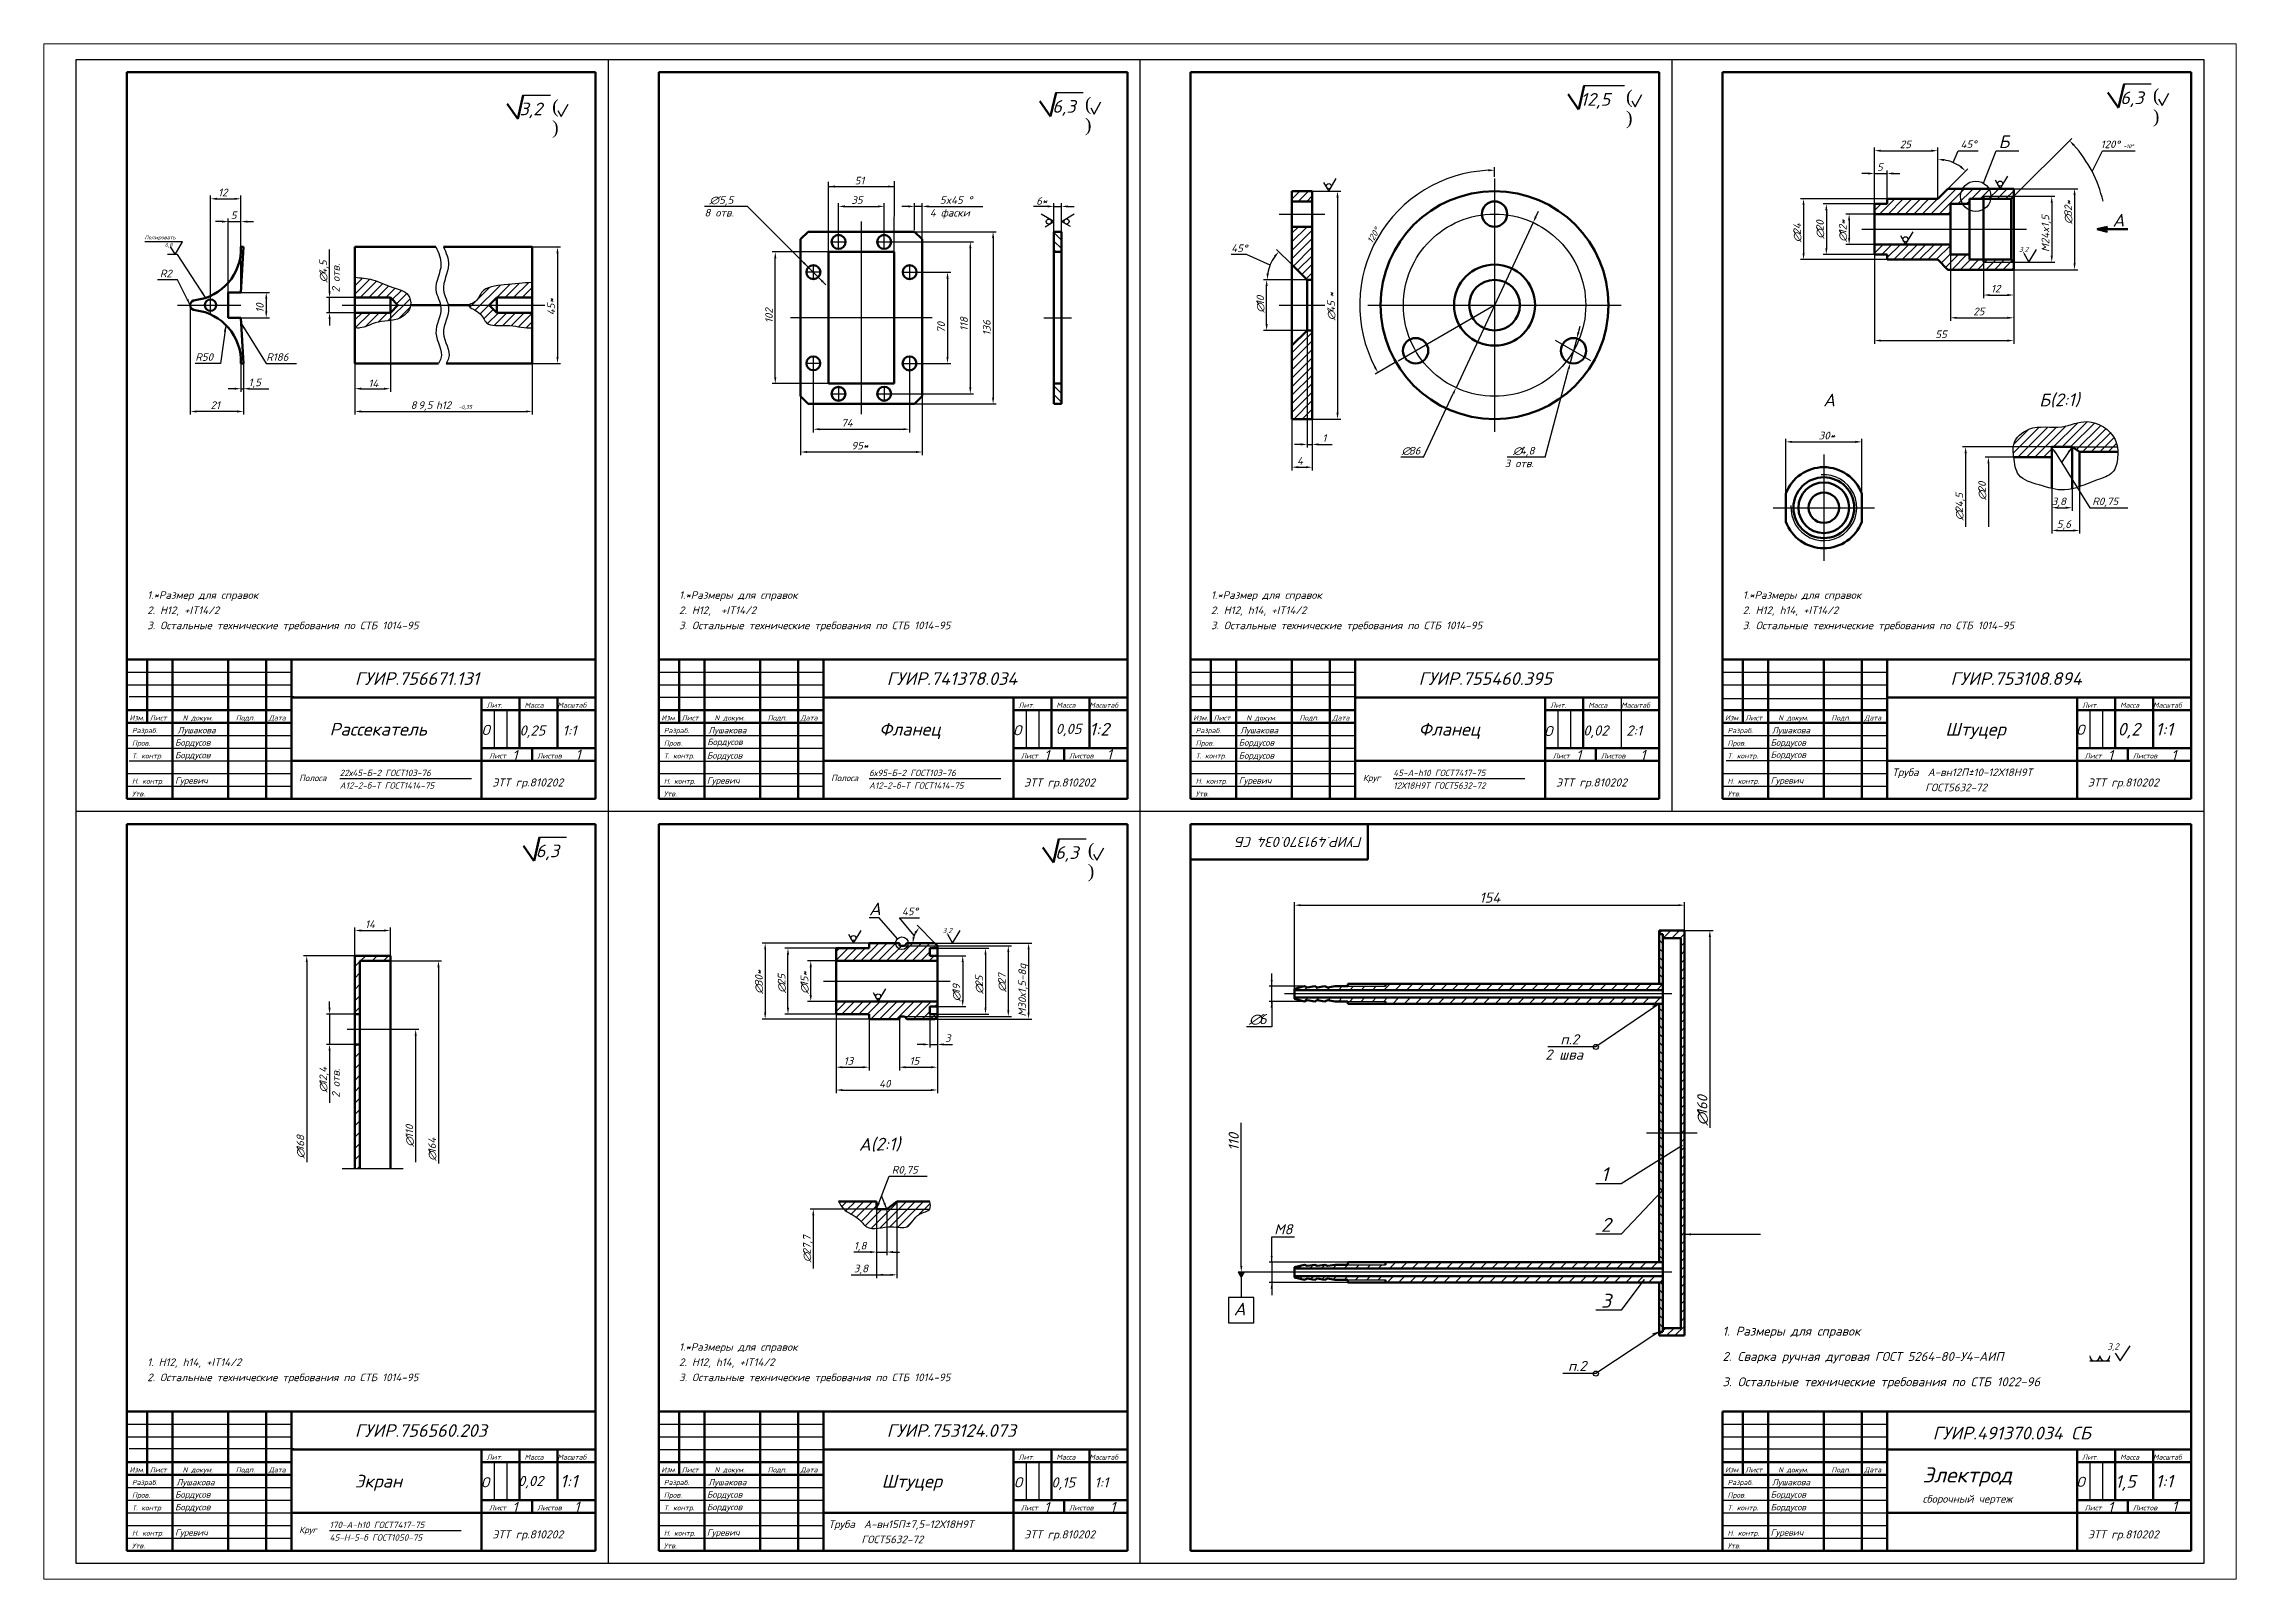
# Paper-space layout 'Layout2' of a CAD drawing. Header units: millimetres. Extents: x 29 to 262, y 20 to 183.
# The model-space entities are those that its viewports show. They can reach past a viewport. Long polylines and large blocks are cut down to what shows.
import ezdxf

# ---------------------------------------------------------------- set-up
doc = ezdxf.new("R2010")
doc.units = ezdxf.units.MM
doc.linetypes.add('ACAD_ISO10W100', pattern=[18.5, 12, -3, 0.5, -3])
doc.linetypes.add('CENTER', pattern=[50.8, 31.75, -6.35, 6.35, -6.35])
for name, color, linetype in [('1', 2, 'Continuous'), ('Razm', 3, 'Continuous'), ('Razmer', 3, 'Continuous'), ('разм', 3, 'Continuous'), ('РАМКА', 7, 'Continuous'), ('Текст', 3, 'Continuous'), ('тон', 2, 'Continuous')]:
    doc.layers.add(name, color=color, linetype=linetype)
doc.layers.add('2', color=1, linetype='Continuous', lineweight=60)
doc.layers.add('тол', color=1, linetype='Continuous', lineweight=60)
doc.styles.add('ADRF1', font='romans', dxfattribs={"oblique": 15})
doc.dimstyles.new('ISO-25', dxfattribs={"dimtxt": 2.5, "dimasz": 2.5, "dimexe": 1.25, "dimexo": 0.625, "dimtad": 1, "dimtxsty": 'Standard', "dimcen": 2.5, "dimadec": 0, "dimazin": 0, "dimtfac": 1, "dimtmove": 0, "dimatfit": 3, "dimfxl": 1, "dimarcsym": 0})
pattern_1 = [(45, (420, 0), (-2.245064, 2.245064), [])]

psp = doc.layouts.new('Layout2')

msp = doc.modelspace()

# ---------------------------------------------------------------- texts
at = {"layer": 'Razm', "color": 7, "style": 'ADRF1', "oblique": 15}
for s, height, p in [('154', 4, (554, 261)), ('∅', 4, (463, 213)), ('6', 4, (467, 213)), ('п.2', 4, (586, 205)), ('2 шва', 4, (580, 199)), ('1', 5.5, (602, 151)), ('M8', 4, (473, 130)), ('2', 5.5, (602, 131)), ('3', 5.5, (602, 101)), ('A', 5, (457, 98)), ('п.2', 4, (589, 76))]:
    msp.add_text(s, height=height, dxfattribs=at).set_placement(p)
for s, p in [('160', (644, 177)), ('∅', (644, 173)), ('110', (459, 163))]:
    msp.add_text(s, height=4, rotation=90, dxfattribs=at).set_placement(p)
at = {"layer": 'Razmer', "color": 7, "style": 'ADRF1', "oblique": 15}
msp.add_text('сборочный чертеж', height=3, dxfattribs=at).set_placement((729, 24))
at = {"layer": 'разм', "color": 7, "style": 'ADRF1', "oblique": 15}
for s, height, p in [('12,5', 5, (593.91762, 575.78395)), ('6,3', 5, (807.06277, 576.39798)), ('3,2', 5, (175, 572)), ('6,3', 5, (385.38702, 572.99498)), ('25', 3, (720, 559)), ('120°', 3, (799.29167, 559)), ('-10°', 1.5, (808.29167, 559)), ('51', 3, (307.32598, 544.7014)), ('5', 3, (711, 550)), ('12', 3, (56, 540)), ('∅5,5', 3, (250, 537)), ('35', 3, (306, 537)), ('5x45', 3, (341, 537)), ('°', 3, (352, 537)), ('6*', 3, (379, 536.625)), ('5', 3, (61, 531)), ('8 отв.', 3, (248, 532)), ('4 фаски', 3, (337, 532)), ('Полировать', 1.5, (27, 523)), ('0,8', 1.5, (35, 520)), ('3,2', 2, (767, 518)), ('R2', 3, (33, 508)), ('12', 3, (756, 502)), ('25', 3, (749, 493)), ('55', 3, (734, 484)), ('R50', 3, (47, 475)), ('R186', 3, (75, 475)), ('1,5', 3, (68, 465)), ('14', 3, (115.33333, 464.625)), ('21', 3, (53, 456)), ('8', 3, (132, 456)), ('9,5', 3, (135, 456)), ('h12', 3, (142, 456)), ('-0,35', 1.5, (151, 456)), ('74', 3, (302, 449)), ('95*', 3, (306.00765, 440)), ('1', 3, (492, 443)), ('30*', 3, (688, 444)), ('4', 3, (482, 434)), ('∅', 3, (523.28571, 438)), ('36', 3, (526.28571, 438)), ('3 отв.', 3, (564, 433)), ('∅', 3, (567.28571, 438)), ('4,8', 3, (570, 438)), ('3,8', 3, (780, 418)), ('R0,75', 3, (796, 418)), ('5,6', 3, (782, 409)), ('1.*Размер для справок', 3, (28, 381)), ('1.*Размеры для справок', 3, (238, 381)), ('1.*Размер для справок', 3, (448, 381)), ('1.*Размеры для справок', 3, (658, 381)), ('2. Н12, +IT14/2', 3, (28, 375)), ('2. Н12,  +IT14/2', 3, (238, 375)), ('2. Н12, h14, +IT14/2', 3, (448, 375)), ('2. Н12, h14, +IT14/2', 3, (658, 375)), ('3. Остальные технические требования по СТБ 1014-95', 3, (28, 369)), ('3. Остальные технические требования по СТБ 1014-95', 3, (238, 369)), ('3. Остальные технические требования по СТБ 1014-95', 3, (448, 369)), ('3. Остальные технические требования по СТБ 1014-95', 3, (658, 369)), ('ГУИР.756671.131', 5, (110, 347)), ('ГУИР.741378.034', 5, (320, 347)), ('ГУИР.755460.395', 5, (530, 347)), ('ГУИР.753108.894', 5, (740, 347)), ('Лушакова', 2.5, (39.97075, 327.87705)), ('Рассекатель', 5, (100, 327)), ('О', 4, (160.02084, 327.2373)), ('0,25', 4, (175, 327)), ('1:1', 4, (192, 327)), ('Лушакова', 2.5, (249.52381, 327.83333)), ('Фланец', 5, (317, 327)), ('О', 4, (369.89963, 327.11205)), ('0,05', 4, (386.73131, 327.65491)), ('1:2', 5, (400, 327)), ('Лушакова', 2.5, (459.52381, 327.83333)), ('Фланец', 5, (530, 327)), ('О', 4, (579.59752, 326.79224)), ('0,02', 4, (595, 327)), ('2:1', 4, (612, 327)), ('Лушакова', 2.5, (669.52381, 327.83333)), ('Штуцер', 5, (738, 327)), ('О', 4, (789.69264, 327.3077)), ('0,2', 5, (806, 327)), ('1:1', 5, (821, 327)), ('Бордусов', 2.5, (39, 323)), ('Бордусов', 2.5, (39, 318.02749)), ('1', 4, (172.17565, 317.25964)), ('1', 4, (197.10662, 317.48896)), ('Бордусов', 2.5, (249, 317.891)), ('Бордусов', 2.5, (249.13558, 323.24053)), ('1', 4, (382.17565, 317.25964)), ('1', 4, (406.86603, 317.55905)), ('Бордусов', 2.5, (459, 323)), ('Бордусов', 2.5, (459, 317.86406)), ('1', 4, (592.17565, 317.25964)), ('1', 4, (617.55341, 317.34118)), ('Бордусов', 2.5, (669, 323)), ('Бордусов', 2.5, (669, 318.19744)), ('1', 4, (802.17565, 317.25964)), ('1', 4, (827.17565, 317.25964)), ('22х45-Б-2 ГОСТ103-76', 2.5, (104, 311)), ('6х95-Б-2 ГОСТ103-76', 2.5, (313, 311)), ('45-А-h10 ГОСТ7417-75', 2.5, (520, 311)), ('Труба', 3, (717, 311)), ('А-вн12П±10-12Х18Н9Т', 3, (731, 311)), ('Гуревич', 2.5, (39, 308)), ('Полоса', 2.5, (88, 309)), ('А12-2-б-Т ГОСТ1414-75', 2.5, (104, 306)), ('ЭТТ гр.810202', 3.2, (164.24009, 306.86919)), ('Гуревич', 2.5, (249, 308)), ('Полоса', 2.5, (298, 309)), ('А12-2-б-Т ГОСТ1414-75', 2.5, (313, 306)), ('ЭТТ гр.810202', 3.2, (374.24009, 306.86919)), ('Гуревич', 2.5, (459, 308)), ('Круг', 2.5, (508, 309)), ('12Х18Н9Т ГОСТ5632-72', 2.5, (520, 306)), ('ЭТТ гр.810202', 3.2, (584.24009, 306.86919)), ('Гуревич', 2.5, (669, 308)), ('ГОСТ5632-72', 3, (730, 305)), ('ЭТТ гр.810202', 3.2, (794.24009, 306.86919)), ('6,3', 5, (181.41925, 278.94121)), ('6,3', 5, (386.50845, 278.28987)), ('14', 3, (114, 251)), ('3,2', 2, (342, 249)), ('3', 3, (343, 206)), ('13', 3, (303, 197)), ('15', 3, (329, 197)), ('40', 3, (317, 188)), ('R0,75', 3, (322, 154)), ('1,8', 3, (307, 124)), ('3,8', 3, (307, 115)), ('1.*Размеры для справок', 3, (238, 84)), ('1. Н12, h14, +IT14/2', 3, (28, 78)), ('2. Н12, h14, +IT14/2', 3, (238, 78)), ('2. Остальные технические требования по СТБ 1014-95', 3, (28, 72)), ('3. Остальные технические требования по СТБ 1014-95', 3, (238, 72)), ('ГУИР.756560.203', 5, (110, 50)), ('ГУИР.753124.073', 5, (320, 50)), ('Экран', 5, (110, 30)), ('1:1', 5, (191, 30)), ('Штуцер', 5, (318, 30)), ('1,5', 5, (805.03008, 29.88828)), ('1:1', 5, (821, 30)), ('Бордусов', 2.5, (39, 26)), ('Лушакова', 2.5, (39.52381, 30.83333)), ('О', 4, (159.80012, 30.07607)), ('0,02', 4, (174.4295, 30.58493)), ('Бордусов', 2.5, (249, 26)), ('Лушакова', 2.5, (249.52381, 30.83333)), ('О', 4, (370.23318, 30.07973)), ('0,15', 4, (385, 30)), ('1:1', 4, (402, 30)), ('Бордусов', 2.5, (669, 26)), ('Лушакова', 2.5, (669.52381, 30.83333)), ('О', 4, (789.76498, 30.24826)), ('Бордусов', 2.5, (39, 21.01399)), ('1', 4, (172.17565, 20.25964)), ('1', 4, (196.64368, 20.41625)), ('Бордусов', 2.5, (249, 21.04952)), ('1', 4, (382.17565, 20.25964)), ('1', 4, (408.25209, 20.34095)), ('Бордусов', 2.5, (669, 20.9724)), ('1', 4, (802.17565, 20.25964)), ('1', 4, (827.50335, 20.57488)), ('Гуревич', 2.5, (39, 11)), ('Круг', 2.5, (88, 12)), ('45-Н-5-б ГОСТ1050-75', 2.5, (100, 9)), ('170-А-h10 ГОСТ7417-75', 2.5, (100, 14)), ('ЭТТ гр.810202', 3.2, (164.24009, 9.86919)), ('Гуревич', 2.5, (249, 11)), ('Труба', 3, (297, 14)), ('ГОСТ5632-72', 3, (310, 8)), ('А-вн15П±7,5-12Х18Н9Т', 3, (311, 14)), ('ЭТТ гр.810202', 3.2, (374.24009, 9.86919)), ('Гуревич', 2.5, (669, 11)), ('ЭТТ гр.810202', 3.2, (794.24009, 9.86919))]:
    msp.add_text(s, height=height, dxfattribs=at).set_placement(p)
for s, height, rotation, p in [('Б', 5, 0.76364681, (759, 559)), ('45°', 3, 0.76364681, (744, 559)), ('32*', 3, 90, (788, 532)), ('24', 3, 90, (681, 524.82315)), ('20', 3, 90, (690, 526.2358)), ('12*', 3, 90, (699, 525)), ('M24x1,5', 3, 90, (779, 518)), ('∅', 3, 90, (788, 529)), ('А', 5, 0.76364681, (804, 528)), ('45°', 3, 359.5, (456, 518)), ('∅', 3, 90, (681, 521.82315)), ('∅', 3, 90, (690, 523.2358)), ('∅', 3, 90, (699, 522)), ('4,5', 3, 90, (99, 509)), ('2 отв.', 3, 90, (104, 502)), ('∅', 3, 90, (99, 506)), ('*', 3, 90, (497, 500)), ('10', 3, 90, (74, 494)), ('45*', 3, 90, (189, 493)), ('102', 3, 90, (275, 489.91667)), ('∅', 3, 90, (469, 494)), ('10', 3, 90, (469, 497)), ('∅', 3, 90, (497, 491)), ('45', 3, 90, (497, 494)), ('70', 3, 90, (343, 486)), ('118', 3, 90, (352, 486.75538)), ('136', 3, 90, (361, 485)), ('А', 5, 0.76364681, (689.76193, 456.99683)), ('Б(2:1)', 5, 0.76364681, (775.0477, 456.98731)), ('∅', 3, 90, (754, 420)), ('20', 3, 90, (754, 423)), ('∅', 3, 90, (745, 412)), ('24,5', 3, 90, (745, 415)), ('А', 5, 0.76364681, (313, 256)), ('45°', 3, 0.76364681, (326, 256)), ('30*', 3, 90, (271, 228)), ('15*', 3, 90, (289, 228)), ('М30х1,5-8q', 3, 90, (375, 216)), ('∅', 3, 90, (271, 225)), ('∅', 3, 90, (280, 225.37899)), ('25', 3, 90, (280, 228.37899)), ('∅', 3, 90, (289, 225)), ('∅', 3, 90, (349, 222)), ('19', 3, 90, (349, 225)), ('∅', 3, 90, (358, 224.99871)), ('25', 3, 90, (358, 227.76055)), ('∅', 3, 90, (367, 225.76313)), ('27', 3, 90, (367, 228.76313)), ('∅', 3, 90, (99, 186)), ('12,4', 3, 90, (99, 189)), ('2 отв.', 3, 90, (104, 184)), ('110', 3, 90, (133, 168)), ('∅', 3, 90, (90, 160)), ('168', 3, 90, (90, 163)), ('∅', 3, 90, (133.12706, 164.63449)), ('164', 3, 90, (142, 162)), ('А(2:1)', 5, 0.76364681, (309, 163)), ('∅', 3, 90, (142, 159)), ('27,7', 3, 90, (290, 122)), ('∅', 3, 90, (290, 119))]:
    msp.add_text(s, height=height, rotation=rotation, dxfattribs=at).set_placement(p)
at = {"layer": 'разм', "color": 7, "lineweight": 50, "char_height": 5, "width": 10.0863412, "attachment_point": 1}
for insert in [(611.94442, 581.83632), (819.97643, 582.45035), (187.91366, 578.05237), (398.30068, 579.04736), (399.4221, 284.34225)]:
    msp.add_mtext('{\\fTimes New Roman Cyr|b0|i0|c204|p18;(   )}', dxfattribs=dict(at, insert=insert))
at = {"layer": 'РАМКА', "color": 7, "style": 'ADRF1', "oblique": 15}
for s, p in [('Лит.', (162, 338)), ('Масса', (177, 338)), ('Масштаб', (190, 338)), ('Лит.', (372, 338)), ('Масса', (387, 338)), ('Масштаб', (400, 338)), ('Лит.', (582, 338)), ('Масса', (597, 338)), ('Масштаб', (610, 338)), ('Лит.', (792, 338)), ('Масса', (807, 338)), ('Масштаб', (820, 338)), ('Изм.', (21, 333)), ('Разраб.', (22, 328)), ('Лист', (29, 333)), ('N докум.', (42, 333)), ('Подп.', (63, 333)), ('Дата', (76, 333)), ('Изм.', (231, 333)), ('Разраб.', (232, 328)), ('Лист', (239, 333)), ('N докум.', (252, 333)), ('Подп.', (273, 333)), ('Дата', (286, 333)), ('Изм.', (441, 333)), ('Разраб.', (442, 328)), ('Лист', (449, 333)), ('N докум.', (462, 333)), ('Подп.', (483, 333)), ('Дата', (496, 333)), ('Изм.', (651, 333)), ('Разраб.', (652, 328)), ('Лист', (659, 333)), ('N докум.', (672, 333)), ('Подп.', (693, 333)), ('Дата', (706, 333)), ('Пров.', (22, 323)), ('Пров.', (232, 323)), ('Пров.', (442, 323)), ('Пров.', (652, 323)), ('Т. контр.', (22, 318)), ('Лист', (163, 318)), ('Листов', (182, 318)), ('Т. контр.', (232, 318)), ('Лист', (373, 318)), ('Листов', (392, 318)), ('Т. контр.', (442, 318)), ('Лист', (583, 318)), ('Листов', (602, 318)), ('Т. контр.', (652, 318)), ('Лист', (793, 318)), ('Листов', (812, 318)), ('Утв.', (22, 303)), ('Н. контр.', (22, 308)), ('Утв.', (232, 303)), ('Н. контр.', (232, 308)), ('Утв.', (442, 303)), ('Н. контр.', (442, 308)), ('Утв.', (652, 303)), ('Н. контр.', (652, 308)), ('Изм.', (21, 36)), ('Лист', (29, 36)), ('N докум.', (42, 36)), ('Подп.', (63, 36)), ('Дата', (76, 36)), ('Лит.', (162, 41)), ('Масса', (177, 41)), ('Масштаб', (190, 41)), ('Изм.', (231, 36)), ('Лист', (239, 36)), ('N докум.', (252, 36)), ('Подп.', (273, 36)), ('Дата', (286, 36)), ('Лит.', (372, 41)), ('Масса', (387, 41)), ('Масштаб', (400, 41)), ('Изм.', (651, 36)), ('Лист', (659, 36)), ('N докум.', (672, 36)), ('Подп.', (693, 36)), ('Дата', (706, 36)), ('Лит.', (792, 41)), ('Масса', (807, 41)), ('Масштаб', (820, 41)), ('Разраб.', (22, 31)), ('Пров.', (22, 26)), ('Разраб.', (232, 31)), ('Пров.', (232, 26)), ('Разраб.', (652, 31)), ('Пров.', (652, 26)), ('Т. контр.', (22, 21)), ('Лист', (163, 21)), ('Листов', (182, 21)), ('Т. контр.', (232, 21)), ('Лист', (373, 21)), ('Листов', (392, 21)), ('Т. контр.', (652, 21)), ('Лист', (793, 21)), ('Листов', (812, 21)), ('Н. контр.', (22, 11)), ('Н. контр.', (232, 11)), ('Н. контр.', (652, 11)), ('Утв.', (22, 6)), ('Утв.', (232, 6)), ('Утв.', (652, 6))]:
    msp.add_text(s, height=2, dxfattribs=at).set_placement(p)
at = {"layer": 'Текст', "color": 7, "style": 'ADRF1', "oblique": 15}
msp.add_text('ГУИР.491370.034 СБ', height=4, rotation=180, dxfattribs=at).set_placement((508, 287))
for s, height, p in [('1. Размеры для справок', 3.5, (650, 90)), ('3,2', 2.5, (802, 84.44795)), ('2. Сварка ручная дуговая ГОСТ 5264-80-У4-АИП', 3.5, (650, 80)), ('3. Остальные технические требования по СТБ 1022-96', 3.5, (650, 70)), ('ГУИР.491370.034 СБ', 5, (733, 49)), ('Электрод', 6, (729, 32))]:
    msp.add_text(s, height=height, dxfattribs=at).set_placement(p)

# ---------------------------------------------------------------- blocks, each defined once
blk = doc.blocks.new('*D6')
at = {"layer": 'Defpoints', "color": 0, "lineweight": -3}
for p in [(560, 547), (525.74, 537.82), (559.86, 496.98), (522, 475), (560, 447)]:
    blk.add_point(p, dxfattribs=at)
at = {"layer": 'разм', "color": 0, "lineweight": -2}
for p, q in [((560, 547.62), (560, 551.56)), ((521.46, 474.69), (512.88, 469.7))]:
    blk.add_line(p, q, dxfattribs=at)
blk.add_arc((560, 497.07), 53.24, 92.69065, 207.45145, dxfattribs=at)
at = {"layer": 'разм', "color": 0, "lineweight": -3}
for points in [[(557.49, 550.66), (557.51, 549.83), (560, 550.31)], [(513.12, 472.72), (512.39, 472.32), (513.96, 470.33)]]:
    blk.add_solid(points, dxfattribs=at)
at = {"layer": 'разм', "color": 0, "insert": (512.23, 524.56), "char_height": 2.5, "attachment_point": 5, "rotation": 60.07105, "style": 'ADRF1'}
blk.add_mtext('120°', dxfattribs=at)

# ---------------------------------------------------------------- dimensions: what is measured, and where the dimension line sits
at = {"layer": 'разм', "color": 7}
dim = msp.add_angular_dim_2l(base=(525.74368, 537.82177), line1=((560, 547), (560, 447)), line2=((522, 475), (559.86085, 496.98435)), dimstyle='ISO-25', override={"dimdec": 4, "dimtxsty": 'ADRF1', "dimtdec": 4, "dimfrac": 2}, dxfattribs=at)
dim.commit()
dim.dimension.update_dxf_attribs({"geometry": '*D6', "text_midpoint": (513.85902, 523.62842), "dimtype": 162})

# ---------------------------------------------------------------- hatches: boundary and pattern name
at = {"layer": '1'}
h = msp.add_hatch(dxfattribs=at)
h.set_pattern_fill('ANSI31', scale=0.75, style=0)
h.set_pattern_definition([(45, (610, 367), (-1.683798, 1.683798), [])])
h.paths.add_polyline_path([(740, 533), (740, 537), (747.5, 537), (747.5, 539), (753, 539), (753, 540), (765, 540), (765, 543), (761.625, 543), (739, 543), (735, 539), (715, 539), (715, 537), (710, 537), (710, 535.625), (710, 533), (711.375, 533)])
h.paths.add_polyline_path([(710, 521), (710, 517), (711.375, 517), (715, 517), (715, 515), (718.375, 515), (735, 515), (739, 511), (740, 511), (740, 517.375), (740, 521)])
h.paths.add_polyline_path([(753, 511), (753, 514.375), (753, 515), (747.5, 515), (747.5, 517), (740, 517), (740, 511)])
h.paths.add_polyline_path([(753, 514), (753, 511), (765, 511), (765, 514), (764.625, 514)])
h.paths.add_polyline_path([(753, 515), (753, 514), (765, 514), (764, 515)])
h.paths.add_polyline_path([(753, 540), (753, 539), (764, 539), (765, 540), (764.625, 540)], flags=16)
h = msp.add_hatch(dxfattribs=at)
h.set_pattern_fill('ANSI31', scale=0.75, style=0)
h.set_pattern_definition([(45, (630, 297), (-1.683798, 1.683798), [])])
edge = h.paths.add_edge_path()
edge.add_spline(control_points=[(805.90882, 441), (805.74739, 442.04472), (804.26854, 447.18423), (794.67988, 453.17999), (783.25116, 447.40958), (772.22187, 450.43321), (764.21286, 443.33286), (764.78709, 438.71295), (765, 437)], knot_values=[56.956164605, 56.956164605, 56.956164605, 56.956164605, 60.1277184, 73.16612321, 83.364162237, 96.402567048, 104.887848422, 109.887848422, 109.887848422, 109.887848422, 109.887848422], degree=3, periodic=0)
edge.add_line((765, 437), (780, 437))
edge.add_line((780, 437), (780, 441))
edge.add_line((780, 441), (788, 441))
edge.add_line((788, 441), (805.90882, 441))
edge = h.paths.add_edge_path()
edge.add_line((805.90882, 441), (788, 441))
edge.add_line((788, 441), (791, 439))
edge.add_line((791, 439), (806.07157, 439))
edge.add_spline(control_points=[(806.07157, 439), (806.06062, 439.67923), (806.00969, 440.34726), (805.90882, 441)], knot_values=[54.97456433, 54.97456433, 54.97456433, 54.97456433, 56.956164605, 56.956164605, 56.956164605, 56.956164605], degree=3, periodic=0)
h = msp.add_hatch(dxfattribs=at)
h.set_pattern_fill('ANSI31', scale=0.75, style=0)
h.set_pattern_definition([(45, (220, 0), (-1.683798, 1.683798), [])])
h.paths.add_polyline_path([(325, 216), (327, 216), (340, 216), (340, 217), (337, 217), (337, 220), (340, 220), (340, 222), (300, 222), (300, 217), (313, 217), (313, 215), (325, 215)])
h.paths.add_polyline_path([(339, 215), (340, 216), (327, 216), (328, 215)], flags=17)
h.paths.add_polyline_path([(327, 244), (325, 244), (325, 245), (313, 245), (313, 243), (300, 243), (300, 238), (340, 238), (340, 240), (337, 240), (337, 243), (340, 243), (340, 244)])
h.paths.add_polyline_path([(328, 245), (327, 244), (340, 244), (339, 245)], flags=17)
h = msp.add_hatch(dxfattribs=at)
h.set_pattern_fill('ANSI31', scale=0.75, style=0)
h.set_pattern_definition([(45, (420, 0), (-1.683798, 1.683798), [])])
h.paths.add_polyline_path([(630.625, 250), (625, 250), (625, 248.5), (626.5, 248.5), (626.5, 247), (633.5, 247), (633.5, 170), (635, 170), (635, 250)])
h.paths.add_polyline_path([(635, 90), (635, 170), (633.5, 170), (633.5, 93), (626.5, 93), (626.5, 91.5), (625, 91.5), (625, 90)])
h = msp.add_hatch(dxfattribs=at)
h.set_pattern_fill('ANSI31', scale=0.75, angle=90, style=0)
h.set_pattern_definition([(135, (420, 0), (-1.683798, -1.683798), [])])
h.paths.add_polyline_path([(626.5, 248.5), (625, 248.5), (625, 229), (626.5, 229)])
h.paths.add_polyline_path([(626.5, 221), (625, 221), (625, 170), (626.5, 170)])
h.paths.add_polyline_path([(626.5, 170), (625, 170), (625, 119), (626.5, 119)])
h.paths.add_polyline_path([(626.5, 111), (625, 111), (625, 91.5), (626.5, 91.5)])
h = msp.add_hatch(dxfattribs=at)
h.set_pattern_fill('ANSI31', style=0)
h.set_pattern_definition(pattern_1)
h.paths.add_polyline_path([(626.5, 229), (517, 229), (517, 228), (502, 228), (497, 228), (494, 227.5), (493, 228), (490, 227.5), (489, 228), (486, 227.5), (485, 228), (481, 227), (481, 226.5), (626.5, 226.5)])
h.paths.add_polyline_path([(626.5, 223.5), (481, 223.5), (481, 223), (485, 222), (486, 222.5), (489, 222), (490, 222.5), (493, 222), (494, 222.5), (497, 222), (502, 222), (517, 222), (517, 221), (626.5, 221)])
h = msp.add_hatch(dxfattribs=at)
h.set_pattern_fill('ANSI31', scale=0.75, style=0)
h.set_pattern_definition([(45, (171, 3), (-1.683798, 1.683798), [])])
edge = h.paths.add_edge_path()
edge.add_spline(control_points=[(301, 143), (301.59209, 141.91703), (303.36837, 138.66811), (308.64463, 137.26381), (312.92583, 130.59917), (320.53838, 134.11805), (329.05721, 131.43471), (331.31994, 138.57119), (336.39269, 138.92731), (337, 140)], knot_values=[0, 0, 0, 0, 3.605551275, 10.816653826, 15.059294514, 25.059294514, 31.059294514, 38.130362325, 42.60249828, 42.60249828, 42.60249828, 42.60249828], degree=3, periodic=0)
edge.add_line((337, 140), (320, 140))
edge.add_line((320, 140), (316, 140))
edge.add_line((316, 140), (316, 143))
edge.add_line((316, 143), (301, 143))
edge = h.paths.add_edge_path()
edge.add_spline(control_points=[(337, 140), (337.4074, 140.71958), (337.2037, 141.85979), (337, 143)], knot_values=[42.60249828, 42.60249828, 42.60249828, 42.60249828, 45.60249828, 45.60249828, 45.60249828, 45.60249828], degree=3, periodic=0)
edge.add_line((337, 143), (324, 143))
edge.add_line((324, 143), (320, 140))
edge.add_line((320, 140), (337, 140))
h = msp.add_hatch(dxfattribs=at)
h.set_pattern_fill('ANSI31', style=0)
h.set_pattern_definition(pattern_1)
h.paths.add_polyline_path([(626.5, 119), (517, 119), (517, 118), (502, 118), (497, 118), (494, 117.5), (493, 118), (490, 117.5), (489, 118), (486, 117.5), (485, 118), (481, 117), (481, 116.5), (626.5, 116.5)])
h.paths.add_polyline_path([(626.5, 113.5), (481, 113.5), (481, 113), (485, 112), (486, 112.5), (489, 112), (490, 112.5), (493, 112), (494, 112.5), (497, 112), (502, 112), (517, 112), (517, 111), (626.5, 111)])
at = {"layer": 'разм'}
h = msp.add_hatch(dxfattribs=at)
h.set_pattern_fill('ANSI31', scale=0.75, angle=90, style=0)
h.set_pattern_definition([(135, (206, 278), (-1.683798, -1.683798), [])])
h.paths.add_polyline_path([(389, 466), (386, 466), (386, 458), (389, 458)])
h.paths.add_polyline_path([(389, 526), (386, 526), (386, 524.625), (386, 518), (389, 518)])
h = msp.add_hatch(dxfattribs=at)
h.set_pattern_fill('ANSI31', style=0)
h.paths.add_polyline_path([(112, 205), (110, 205), (110, 156), (112, 156)])
h.paths.add_polyline_path([(112, 238), (124, 238), (124, 240), (110, 240), (110, 217), (112, 217)])
at = {"layer": 'тон'}
h = msp.add_hatch(dxfattribs=at)
h.set_pattern_fill('ANSI31', scale=0.75, style=0)
h.set_pattern_definition([(45, (420, 297), (-1.683798, 1.683798), [])])
h.paths.add_polyline_path([(488, 542), (484.625, 542), (480, 542), (480, 538), (488, 538)])
h.paths.add_polyline_path([(488, 528), (480, 528), (480, 513), (486, 507), (486.375, 507), (488, 507)])
h.paths.add_polyline_path([(486, 487), (480, 481), (480, 452), (486, 452)])
h.paths.add_polyline_path([(488, 487), (486, 487), (486, 452), (488, 452)])
h = msp.add_hatch(dxfattribs=at)
h.set_pattern_fill('ANSI31', scale=0.75, style=0)
h.set_pattern_definition([(45, (0, 297), (-1.683798, 1.683798), [])])
edge = h.paths.add_edge_path()
edge.add_spline(control_points=[(110, 488), (110.67248, 487.96724), (113.47151, 487.83087), (119.02765, 491.31623), (127.17603, 490.06791), (131.68569, 494.83157), (132, 497)], knot_values=[26.446381115, 26.446381115, 26.446381115, 26.446381115, 28.446381115, 34.770936436, 44.968975463, 51.3720997, 51.3720997, 51.3720997, 51.3720997], degree=3, periodic=0)
edge.add_line((132, 497), (127, 497))
edge.add_line((127, 497), (124, 494))
edge.add_line((124, 494), (110, 494))
edge.add_line((110, 494), (110, 488))
edge = h.paths.add_edge_path()
edge.add_spline(control_points=[(132, 497), (132.20239, 498.3963), (131.18182, 502.42496), (124.10478, 503.91044), (117.65089, 507.36448), (112.38471, 507.80192), (110, 508)], knot_values=[0, 0, 0, 0, 4.123105626, 10.831309558, 19.375313303, 26.446381115, 26.446381115, 26.446381115, 26.446381115], degree=3, periodic=0)
edge.add_line((110, 508), (110, 500))
edge.add_line((110, 500), (124, 500))
edge.add_line((124, 500), (127, 497))
edge.add_line((127, 497), (132, 497))
edge = h.paths.add_edge_path()
edge.add_line((163, 497), (155, 497))
edge.add_spline(control_points=[(155, 497), (154.38856, 496.30232), (160.31452, 494.38331), (161.52084, 488.14777), (170.89877, 489.70019), (176.30156, 487.96367), (179.66546, 487.99671), (180, 488)], knot_values=[27.768261975, 27.768261975, 27.768261975, 27.768261975, 32.768261975, 37.768261975, 45.830519723, 54.885904862, 55.885904862, 55.885904862, 55.885904862, 55.885904862], degree=3, periodic=0)
edge.add_line((180, 488), (180, 494))
edge.add_line((180, 494), (166, 494))
edge.add_line((166, 494), (163, 497))
edge = h.paths.add_edge_path()
edge.add_spline(control_points=[(180, 506), (176.4928, 505.67958), (169.97328, 505.08396), (159.81042, 504.1768), (158.47173, 498.15224), (155.27344, 497.31201), (155, 497)], knot_values=[0, 0, 0, 0, 11.045361017, 20.532193998, 25.532193998, 27.768261975, 27.768261975, 27.768261975, 27.768261975], degree=3, periodic=0)
edge.add_line((155, 497), (163, 497))
edge.add_line((163, 497), (166, 500))
edge.add_line((166, 500), (180, 500))
edge.add_line((180, 500), (180, 506))

# ---------------------------------------------------------------- linework, layer by layer
at = {"layer": '1', "color": 7}
for p, q in [((753, 540), (765, 540)), ((753, 514), (765, 514)), ((690, 438), (690, 396)), ((788, 441), (805.90882, 441)), ((670, 417), (710, 417)), ((327, 244), (340, 244)), ((502, 228), (517, 228)), ((502, 222), (517, 222)), ((327, 216), (340, 216)), ((640, 170), (620, 170)), ((320, 140), (337, 140)), ((502, 118), (517, 118)), ((502, 112), (517, 112))]:
    msp.add_line(p, q, dxfattribs=at)
at = {"layer": '1', "color": 7, "linetype": 'CENTER', "ltscale": 0.5}
msp.add_line((705, 527), (770, 527), dxfattribs=at)
at = {"layer": '1', "color": 7, "linetype": 'CENTER', "ltscale": 0.75}
msp.add_line((295, 230), (345, 230), dxfattribs=at)
at = {"layer": '1', "color": 7, "linetype": 'ACAD_ISO10W100'}
for p, q in [((630, 225), (477, 225)), ((630, 115), (481, 115))]:
    msp.add_line(p, q, dxfattribs=at)
at = {"layer": '1', "color": 7}
msp.add_arc((690, 417), 13, 176.27118381, 94.38672754, dxfattribs=at)
for points in [[(765, 437), (767, 430), (775, 426), (785, 424), (798, 428), (804, 431), (806, 437), (805, 444), (794, 451), (784, 449), (771, 448), (765, 442), (765, 437)], [(301, 143), (303, 140), (309, 136), (312, 133), (322, 133), (328, 133), (333, 138), (337, 140), (337, 143)]]:
    msp.add_spline(points, degree=3, dxfattribs=at)
at = {"layer": '2', "color": 7}
for p, q in [((710, 517), (710, 537)), ((710, 537), (715, 537)), ((715, 537), (715, 539)), ((715, 539), (735, 539)), ((735, 539), (739, 543)), ((765, 543), (739, 543)), ((740, 537), (747.5, 537)), ((740, 537), (740, 517)), ((747.5, 539), (747.5, 515)), ((747.5, 539), (764, 539)), ((753, 540), (753, 514)), ((764, 539), (765, 540)), ((764, 539), (764, 515)), ((765, 511), (765, 543)), ((710, 533), (740, 533)), ((740, 521), (710, 521)), ((710, 517), (715, 517)), ((715, 517), (715, 515)), ((715, 515), (735, 515)), ((735, 515), (739, 511)), ((765, 511), (739, 511)), ((740, 517), (747.5, 517)), ((747.5, 515), (764, 515)), ((764, 515), (765, 514)), ((765, 437), (780, 437)), ((780, 441), (780, 424.59126)), ((780, 441), (788, 441)), ((788, 441), (791, 439)), ((788, 441), (788, 424.41498)), ((791, 439), (791, 425.30989)), ((791, 439), (806.07157, 439)), ((675, 411.43224), (675, 422.56776)), ((705, 422.56776), (704.99268, 411.41256)), ((300, 217), (300, 243)), ((300, 243), (313, 243)), ((313, 245), (325, 245)), ((313, 243), (313, 245)), ((325, 245), (325, 244)), ((325, 244), (327, 244)), ((327, 244), (328, 245)), ((328, 245), (339, 245)), ((337, 240), (337, 243)), ((337, 243), (340, 243)), ((339, 245), (340, 244)), ((340, 216), (340, 244)), ((625, 250), (635, 250)), ((625, 229), (625, 250)), ((626.5, 248.5), (625, 248.5)), ((626.5, 248.5), (626.5, 91.5)), ((633.5, 247), (626.5, 247)), ((633.5, 93), (633.5, 247)), ((635, 90), (635, 250)), ((300, 238), (340, 238)), ((340, 240), (337, 240)), ((481, 227), (485, 228)), ((481, 223), (481, 227)), ((626.5, 226.5), (481, 226.5)), ((485, 228), (486, 227.5)), ((486, 227.5), (489, 228)), ((489, 228), (490, 227.5)), ((490, 227.5), (493, 228)), ((493, 228), (494, 227.5)), ((494, 227.5), (497, 228)), ((502, 228), (497, 228)), ((626.5, 229), (502, 229)), ((502, 229), (502, 228)), ((517, 228), (517, 229)), ((300, 222), (340, 222)), ((300, 217), (313, 217)), ((313, 217), (313, 215)), ((337, 220), (337, 217)), ((340, 220), (337, 220)), ((337, 217), (340, 217)), ((626.5, 223.5), (481, 223.5)), ((481, 223), (485, 222)), ((485, 222), (486, 222.5)), ((486, 222.5), (489, 222)), ((489, 222), (490, 222.5)), ((490, 222.5), (493, 222)), ((493, 222), (494, 222.5)), ((494, 222.5), (497, 222)), ((502, 222), (497, 222)), ((502, 221), (502, 222)), ((626.5, 221), (502, 221)), ((517, 222), (517, 221)), ((625, 119), (625, 221)), ((313, 215), (325, 215)), ((325, 216), (327, 216)), ((325, 215), (325, 216)), ((327, 216), (328, 215)), ((328, 215), (339, 215)), ((339, 215), (340, 216)), ((301, 143), (316, 143)), ((316, 143), (316, 140)), ((316, 140), (320, 140)), ((320, 140), (324, 143)), ((324, 143), (337, 143)), ((481, 117), (485, 118)), ((481, 113), (481, 117)), ((626.5, 116.5), (481, 116.5)), ((626.5, 113.5), (481, 113.5)), ((481, 113), (485, 112)), ((485, 118), (486, 117.5)), ((486, 117.5), (489, 118)), ((489, 118), (490, 117.5)), ((490, 117.5), (493, 118)), ((493, 118), (494, 117.5)), ((494, 117.5), (497, 118)), ((502, 118), (497, 118)), ((626.5, 119), (502, 119)), ((502, 119), (502, 118)), ((517, 118), (517, 119)), ((485, 112), (486, 112.5)), ((486, 112.5), (489, 112)), ((489, 112), (490, 112.5)), ((490, 112.5), (493, 112)), ((493, 112), (494, 112.5)), ((494, 112.5), (497, 112)), ((502, 112), (497, 112)), ((502, 111), (502, 112)), ((626.5, 111), (502, 111)), ((517, 112), (517, 111)), ((625, 90), (625, 111)), ((626.5, 91.5), (625, 91.5)), ((635, 90), (625, 90)), ((626.5, 93), (633.5, 93))]:
    msp.add_line(p, q, dxfattribs=at)
for radius in [12, 10, 6]:
    msp.add_circle((690, 417), radius, dxfattribs=at)
for start, end in [(20.36413481, 159.63966983), (200.36413481, 339.56069213)]:
    msp.add_arc((690, 417), 16, start, end, dxfattribs=at)
at = {"layer": 'Razm', "color": 7}
for p, q in [((481, 225.625), (481, 261.25)), ((483.5, 260), (632.5, 260)), ((635, 225.625), (635, 261.25)), ((630.625, 250), (646.25, 250)), ((645, 247.5), (645, 172)), ((485, 228), (471, 228)), ((485, 222), (471, 222)), ((460, 117.5), (460, 174)), ((487.375, 115), (458.75, 115)), ((506, 119), (471, 119)), ((455, 105), (455, 95)), ((465, 105), (455, 105)), ((465, 95), (465, 105)), ((506, 111), (471, 111)), ((455, 95), (465, 95))]:
    msp.add_line(p, q, dxfattribs=at)
at = {"layer": 'Razm', "color": 7, "lineweight": -2}
for p, q in [((622.54448, 220.18198), (625, 221)), ((625, 221), (622.91348, 219.62289)), ((622.54448, 90.68198), (625, 91.5)), ((625, 91.5), (622.91348, 90.12289))]:
    msp.add_line(p, q, dxfattribs=at)
at = {"layer": 'Razm', "color": 7}
for points in [[(472, 221), (472, 233)], [(622.91348, 219.62289), (600, 204), (581, 204)], [(472, 119), (472, 106)], [(622.91348, 90.12289), (600, 75), (587, 75)]]:
    msp.add_lwpolyline(points, dxfattribs=at)
for centre in [(600, 204), (600, 75)]:
    msp.add_circle(centre, 1, dxfattribs=at)
for points in [[(483.5, 260.41667), (483.5, 259.58333), (481, 260)], [(632.5, 260.41667), (632.5, 259.58333), (635, 260)], [(644.58333, 247.5), (645.41667, 247.5), (645, 250)], [(472.41667, 230.5), (472, 228), (471.58333, 230.5)], [(459.58333, 117.5), (460.41667, 117.5), (460, 115)], [(471.58333, 108.5), (472, 111), (472.41667, 108.5)]]:
    msp.add_solid(points, dxfattribs=at)
at = {"layer": 'Razmer', "color": 7}
for p, q in [((386.87211, 580.95723), (397.56726, 580.95723)), ((595.40271, 583.7462), (611.31792, 583.77857)), ((808.54786, 584.36023), (819.24301, 584.36023)), ((176.48509, 579.96225), (187.18024, 579.96225)), ((182.90434, 286.90346), (193.59949, 286.90346)), ((387.99354, 286.25213), (398.68868, 286.25213))]:
    msp.add_line(p, q, dxfattribs=at)
at = {"layer": 'разм', "color": 7, "lineweight": 50}
for p, q in [((384.70053, 571.60084), (386.88516, 580.95817)), ((589.03985, 580.34043), (593.20513, 574.34043)), ((593.23113, 574.3898), (595.41575, 583.74714)), ((802.185, 580.95447), (806.35028, 574.95447)), ((806.37628, 575.00383), (808.56091, 584.36117)), ((170.12223, 576.55649), (174.28751, 570.55649)), ((174.31351, 570.60585), (176.49814, 579.96319)), ((380.50925, 577.55147), (384.67453, 571.55147)), ((180.73276, 277.54706), (182.91738, 286.9044)), ((385.82195, 276.89573), (388.00658, 286.25306)), ((176.54148, 283.49769), (180.70676, 277.49769)), ((381.63068, 282.84636), (385.79596, 276.84636))]:
    msp.add_line(p, q, dxfattribs=at)
at = {"layer": 'разм', "color": 7, "lineweight": -3}
for p, q in [((615.52542, 575.28761), (618.20726, 580.15046)), ((823.55743, 575.90164), (826.23927, 580.76449)), ((190.14103, 573.91323), (191.49466, 571.50366)), ((191.49466, 571.50366), (194.1765, 576.36651)), ((400.52805, 574.90822), (401.88168, 572.49864)), ((401.88168, 572.49864), (404.56352, 577.36149)), ((614.17179, 577.69718), (615.52542, 575.28761)), ((822.2038, 578.31121), (823.55743, 575.90164)), ((492.50942, 545.5), (494.50942, 542)), ((494.50942, 542), (497.50942, 547)), ((757.60314, 546.5), (759.60314, 543)), ((759.60314, 543), (762.60314, 548)), ((386, 530), (381, 533)), ((382.5, 528), (386, 530)), ((389.00749, 530.04101), (394.00749, 533.04101)), ((392.50749, 528.04101), (389.00749, 530.04101)), ((37, 520), (39, 517)), ((39, 517), (42, 522)), ((720.23106, 524.5), (722.23106, 521)), ((722.23106, 521), (725.23106, 526)), ((769, 517.5), (771, 514)), ((771, 514), (774, 519)), ((401.64947, 280.20311), (403.0031, 277.79353)), ((403.0031, 277.79353), (405.68495, 282.65639)), ((304.85428, 248.5), (306.85428, 245)), ((306.85428, 245), (309.85428, 250)), ((344, 248.5), (346, 245)), ((346, 245), (349, 250)), ((314.65968, 225.5), (316.65968, 222)), ((316.65968, 222), (319.65968, 227))]:
    msp.add_line(p, q, dxfattribs=at)
at = {"layer": 'разм', "color": 7}
for p, q in [((765, 540), (787.88388, 562.88388)), ((710, 535.625), (710, 559.25)), ((712.5, 558), (732.5, 558)), ((735, 539), (735, 559.25)), ((741.11839, 553.29598), (743, 558)), ((743, 558), (751, 558)), ((753.06158, 545.16011), (758, 558)), ((758, 558), (767, 558)), ((795.91647, 549.83295), (800, 558)), ((800, 558), (813, 558)), ((296.99518, 517.92402), (297.01082, 545.72868)), ((323, 518), (323.01471, 545.99769)), ((707.5, 549), (705, 549)), ((710, 535.625), (710, 550.25)), ((710, 549), (715, 549)), ((715, 537), (715, 550.25)), ((717.5, 549), (720, 549)), ((735, 539), (746.87956, 550.87956)), ((53, 498.625), (53, 540.25)), ((55.5, 539), (62.5, 539)), ((65, 502.625), (65, 540.25)), ((297.00908, 543.85164), (323.01385, 543.85164)), ((301, 522.625), (301, 537.25)), ((319, 522.625), (319, 537.25)), ((331, 526.625), (331, 537.25)), ((334, 520.625), (334, 537.25)), ((386, 524.625), (386, 537.25)), ((389, 524.625), (389, 537.25)), ((484.625, 542), (499.25, 542)), ((498, 539.5), (498, 454.5)), ((718.375, 539), (680.75, 539)), ((713.375, 537), (689.75, 537)), ((761.625, 543), (790.25, 543)), ((764.625, 540), (781.25, 540)), ((780, 537.5), (780, 516.5)), ((789, 540.5), (789, 513.5)), ((57.5, 530), (55, 530)), ((60, 501.625), (60, 531.25)), ((60, 530), (65, 530)), ((65, 502.625), (65, 531.25)), ((67.5, 530), (70, 530)), ((303.5, 536), (316.5, 536)), ((328.5, 536), (326, 536)), ((334, 536), (331, 536)), ((336.5, 536), (358, 536)), ((383.5, 536), (378, 536)), ((386, 536), (389, 536)), ((391.5, 536), (394, 536)), ((575.22388, 529.62259), (544.77612, 464.37741)), ((576.28109, 531.88805), (577.3383, 534.15351)), ((682, 536.5), (682, 517.5)), ((691, 534.5), (691, 519.5)), ((711.375, 533), (698.75, 533)), ((700, 530.5), (700, 523.5)), ((42, 522), (27, 522)), ((176.625, 520), (191.25, 520)), ((319.625, 522), (354.25, 522)), ((328.625, 526), (363.25, 526)), ((353, 519.5), (353, 464.5)), ((362, 523.5), (362, 460.5)), ((711.375, 521), (698.75, 521)), ((40, 517), (36, 517)), ((100, 502.5), (100, 519)), ((190, 517.5), (190, 476.5)), ((299.375, 518), (274.75, 518)), ((276, 468.5), (276, 515.5)), ((462, 517), (456, 517)), ((471.34362, 512.84728), (462, 517)), ((480, 513), (473.95816, 519.04184)), ((718.375, 515), (680.75, 515)), ((711.375, 517), (689.75, 517)), ((710, 518.375), (710, 481.75)), ((740, 517.375), (740, 490.75)), ((753, 514.375), (753, 499.75)), ((761.625, 511), (790.25, 511)), ((764.625, 514), (781.25, 514)), ((765, 518.375), (765, 481.75)), ((765, 517.375), (765, 490.75)), ((765, 514.375), (765, 499.75)), ((329.625, 510), (345.25, 510)), ((344, 507.5), (344, 476.5)), ((486.375, 507), (468.75, 507)), ((485.375, 507), (468.97027, 507)), ((470, 489.5), (470, 504.5)), ((45, 496.375), (45, 453.75)), ((64.625, 502), (76.25, 502)), ((75, 499.5), (75, 494.5)), ((111.375, 500), (98.75, 500)), ((111.375, 494), (98.75, 494)), ((100, 494), (100, 500)), ((110, 496.375), (110, 462.75)), ((124, 496.375), (124, 462.75)), ((755.5, 501), (762.5, 501)), ((64.625, 492), (76.25, 492)), ((100, 491.5), (100, 489)), ((486.375, 487), (468.75, 487)), ((486, 489.375), (486, 440.75)), ((488, 489.375), (488, 440.75)), ((593.10566, 486.24775), (593.74858, 488.66367)), ((742.5, 492), (762.5, 492)), ((110, 477.375), (110, 453.75)), ((180, 477.375), (180, 453.75)), ((592.46275, 483.83184), (589.89108, 474.16816)), ((712.5, 483), (762.5, 483)), ((65, 474), (65, 462.75)), ((66, 474), (66, 462.75)), ((66, 473.375), (66, 453.75)), ((176.625, 474), (191.25, 474)), ((291, 473.375), (291, 446.75)), ((329, 473.375), (329, 446.75)), ((329.625, 474), (345.25, 474)), ((580, 437), (589.24816, 471.75225)), ((62.5, 464), (60, 464)), ((65, 464), (66, 464)), ((68.5, 464), (76, 464)), ((112.5, 464), (121.5, 464)), ((299.375, 466), (274.75, 466)), ((286, 462.375), (286, 437.75)), ((319.625, 462), (354.25, 462)), ((334, 462.375), (334, 437.75)), ((532, 437), (543.71891, 462.11195)), ((63.5, 455), (47.5, 455)), ((112.5, 455), (177.5, 455)), ((328.625, 458), (363.25, 458)), ((480, 453.375), (480, 431.75)), ((484.625, 452), (499.25, 452)), ((488, 453.375), (488, 431.75)), ((293.5, 448), (326.5, 448)), ((483.5, 442), (481, 442)), ((486, 442), (488, 442)), ((490.5, 442), (495.91667, 442)), ((675, 420.625), (675, 444.25)), ((677.5, 443), (702.5, 443)), ((705, 420.625), (705, 444.25)), ((288.5, 439), (331.5, 439)), ((482.5, 433), (485.5, 433)), ((532, 437), (523, 437)), ((580, 437), (565, 437)), ((781, 441), (744.75, 441)), ((746, 438.5), (746, 409.5)), ((768.375, 437), (753.75, 437)), ((755, 434.5), (755, 409.5)), ((780, 427.375), (780, 415.75)), ((788, 427.375), (788, 415.75)), ((791, 429), (791, 406.75)), ((780, 421.375), (780, 406.75)), ((782.5, 417), (785.5, 417)), ((782.5, 408), (788.5, 408)), ((104, 310), (156, 310)), ((313, 310), (365, 310)), ((520, 310), (572, 310)), ((110, 238.625), (110, 251.25)), ((124, 238.625), (124, 251.25)), ((317, 255), (313, 255)), ((324.2513, 246.7487), (317, 255)), ((330.82382, 248.01141), (325, 255)), ((325, 255), (333, 255)), ((339, 245), (331.95501, 252.04499)), ((112.5, 250), (121.5, 250)), ((313.375, 245), (270.75, 245)), ((272, 242.5), (272, 217.5)), ((303.375, 243), (279.75, 243)), ((337.625, 245), (377.25, 245)), ((339.625, 244), (369.25, 244)), ((339.625, 243), (360.25, 243)), ((376, 242.5), (376, 217.5)), ((111.375, 240), (89.75, 240)), ((91, 237.5), (91, 158.5)), ((121.625, 238), (144.25, 238)), ((143, 235.5), (143, 158)), ((281, 219.5), (281, 240.5)), ((300.375, 238), (288.75, 238)), ((290, 224.5), (290, 235.5)), ((339.625, 240), (351.25, 240)), ((350, 237.5), (350, 222.5)), ((359, 240.5), (359, 219.5)), ((368, 241.5), (368, 218.5)), ((110.375, 217), (98.75, 217)), ((100, 219.5), (100, 222)), ((100, 217), (100, 205)), ((303.375, 217), (279.75, 217)), ((300.375, 222), (288.75, 222)), ((300, 218.375), (300, 194.75)), ((337, 217.375), (337, 203.75)), ((339.625, 220), (351.25, 220)), ((339.625, 217), (360.25, 217)), ((340, 217.375), (340, 203.75)), ((114.625, 211), (135.25, 211)), ((134, 208.5), (134, 158.5)), ((313.375, 215), (270.75, 215)), ((313, 216), (313, 194.75)), ((325, 215.375), (325, 194.75)), ((337.625, 215), (377.25, 215)), ((339.625, 216), (369.25, 216)), ((340, 215.375), (340, 194.75)), ((110.375, 205), (98.75, 205)), ((100, 202.5), (100, 182)), ((300, 204.375), (300, 185.75)), ((334.5, 205), (332, 205)), ((337, 205), (340, 205)), ((340, 204.375), (340, 185.75)), ((342.5, 205), (346, 205)), ((302.5, 196), (310.5, 196)), ((327.5, 196), (337.5, 196)), ((302.5, 187), (337.5, 187)), ((316.375, 140), (289.75, 140)), ((316, 140.375), (316, 121.75)), ((320, 139.375), (320, 121.75)), ((324, 142.375), (324, 112.75)), ((291, 137.5), (291, 116.5)), ((313.5, 123), (307, 123)), ((316, 129.375), (316, 112.75)), ((316, 123), (320, 123)), ((322.5, 123), (325, 123)), ((306, 114), (321.5, 114)), ((100, 13), (152, 13))]:
    msp.add_line(p, q, dxfattribs=at)
at = {"layer": 'разм', "color": 7, "lineweight": 80}
for q in [(802, 528), (810, 527), (802, 526)]:
    msp.add_line((798, 527), q, dxfattribs=at)
at = {"layer": 'разм', "color": 7, "extrusion": (0, 0, -1)}
msp.add_line((289, 512), (296, 505), dxfattribs=at)
at = {"layer": 'разм', "color": 7}
msp.add_lwpolyline([(781.325, 438.88), (795, 417), (810, 417)], dxfattribs=at)
for centre, radius in [((750, 540), 6), ((759.60314, 545), 1), ((494.50942, 544), 1), ((384, 530), 1), ((391.00749, 530.04101), 1), ((722.23106, 523), 1), ((306.85428, 247), 1), ((326, 245), 2.5), ((316.65968, 224), 1)]:
    msp.add_circle(centre, radius, dxfattribs=at)
for centre, radius, start, end in [((735, 539), 15.55023, 54.22135177, 80.77864823), ((752, 527), 49.49747, 12.90740867, 42.10581844), ((486, 507), 15.77973, 144.08695177, 170.91304823), ((339, 245), 8.71312, 151.4964299, 163.5035701)]:
    msp.add_arc(centre, radius, start, end, dxfattribs=at)
for points in [[(712.5, 558.41667), (712.5, 557.58333), (710, 558)], [(732.5, 558.41667), (732.5, 557.58333), (735, 558)], [(737.45842, 553.93395), (737.5254, 554.76459), (735, 554.55023)], [(788.42059, 559.90106), (789.02453, 560.47525), (787, 562)], [(707.5, 549.41667), (707.5, 548.58333), (710, 549)], [(717.5, 549.41667), (717.5, 548.58333), (715, 549)], [(744.36152, 551.93298), (743.82154, 551.29826), (745.99567, 549.99567)], [(55.5, 539.41667), (55.5, 538.58333), (53, 539)], [(62.5, 539.41667), (62.5, 538.58333), (65, 539)], [(299.51, 544.26941), (299.51, 543.43608), (297.01, 543.85275)], [(320.49227, 544.27095), (320.49227, 543.43762), (322.99227, 543.85429)], [(497.58333, 539.5), (498.41667, 539.5), (498, 542)], [(681.58333, 536.5), (682.41667, 536.5), (682, 539)], [(690.58333, 534.5), (691.41667, 534.5), (691, 537)], [(779.58333, 537.5), (780.41667, 537.5), (780, 540)], [(788.58333, 540.5), (789.41667, 540.5), (789, 543)], [(57.5, 530.41667), (57.5, 529.58333), (60, 530)], [(67.5, 530.41667), (67.5, 529.58333), (65, 530)], [(303.5, 536.41667), (303.5, 535.58333), (301, 536)], [(316.5, 536.41667), (316.5, 535.58333), (319, 536)], [(328.5, 536.41667), (328.5, 535.58333), (331, 536)], [(336.5, 536.41667), (336.5, 535.58333), (334, 536)], [(383.5, 536.41667), (383.5, 535.58333), (386, 536)], [(391.5, 536.41667), (391.5, 535.58333), (389, 536)], [(575.90351, 532.06425), (576.65867, 531.71185), (575.22388, 529.62259)], [(699.58333, 530.5), (700.41667, 530.5), (700, 533)], [(189.58333, 517.5), (190.41667, 517.5), (190, 520)], [(352.58333, 519.5), (353.41667, 519.5), (353, 522)], [(361.58333, 523.5), (362.41667, 523.5), (362, 526)], [(690.58333, 519.5), (691.41667, 519.5), (691, 517)], [(699.58333, 523.5), (700.41667, 523.5), (700, 521)], [(275.58333, 515.5), (276.41667, 515.5), (276, 518)], [(472.90282, 516.52607), (473.53691, 515.98535), (474.84204, 518.15796)], [(681.58333, 517.5), (682.41667, 517.5), (682, 515)], [(779.58333, 516.5), (780.41667, 516.5), (780, 514)], [(788.58333, 513.5), (789.41667, 513.5), (789, 511)], [(99.58333, 502.5), (100.41667, 502.5), (100, 500)], [(343.58333, 507.5), (344.41667, 507.5), (344, 510)], [(469.58333, 504.5), (470.41667, 504.5), (470, 507)], [(470.83366, 509.45914), (470.00295, 509.52515), (470.22027, 507)], [(74.58333, 499.5), (75.41667, 499.5), (75, 502)], [(74.58333, 494.5), (75.41667, 494.5), (75, 492)], [(99.58333, 491.5), (100.41667, 491.5), (100, 494)], [(755.5, 501.41667), (755.5, 500.58333), (753, 501)], [(762.5, 501.41667), (762.5, 500.58333), (765, 501)], [(469.58333, 489.5), (470.41667, 489.5), (470, 487)], [(592.70301, 486.35491), (593.50832, 486.1406), (592.46275, 483.83184)], [(742.5, 492.41667), (742.5, 491.58333), (740, 492)], [(762.5, 492.41667), (762.5, 491.58333), (765, 492)], [(189.58333, 476.5), (190.41667, 476.5), (190, 474)], [(343.58333, 476.5), (344.41667, 476.5), (344, 474)], [(712.5, 483.41667), (712.5, 482.58333), (710, 483)], [(762.5, 483.41667), (762.5, 482.58333), (765, 483)], [(275.58333, 468.5), (276.41667, 468.5), (276, 466)], [(588.84551, 471.8594), (589.65082, 471.64509), (589.89108, 474.16816)], [(62.5, 464.41667), (62.5, 463.58333), (65, 464)], [(68.5, 464.41667), (68.5, 463.58333), (66, 464)], [(112.5, 464.41667), (112.5, 463.58333), (110, 464)], [(121.5, 464.41667), (121.5, 463.58333), (124, 464)], [(352.58333, 464.5), (353.41667, 464.5), (353, 462)], [(361.58333, 460.5), (362.41667, 460.5), (362, 458)], [(543.34133, 462.28815), (544.09649, 461.93575), (544.77612, 464.37741)], [(47.5, 455.41667), (47.5, 454.58333), (45, 455)], [(63.5, 455.41667), (63.5, 454.58333), (66, 455)], [(112.5, 455.41667), (112.5, 454.58333), (110, 455)], [(177.5, 455.41667), (177.5, 454.58333), (180, 455)], [(497.58333, 454.5), (498.41667, 454.5), (498, 452)], [(293.5, 448.41667), (293.5, 447.58333), (291, 448)], [(326.5, 448.41667), (326.5, 447.58333), (329, 448)], [(483.5, 442.41667), (483.5, 441.58333), (486, 442)], [(490.5, 442.41667), (490.5, 441.58333), (488, 442)], [(677.5, 443.41667), (677.5, 442.58333), (675, 443)], [(702.5, 443.41667), (702.5, 442.58333), (705, 443)], [(288.5, 439.41667), (288.5, 438.58333), (286, 439)], [(331.5, 439.41667), (331.5, 438.58333), (334, 439)], [(482.5, 433.41667), (482.5, 432.58333), (480, 433)], [(485.5, 433.41667), (485.5, 432.58333), (488, 433)], [(745.58333, 438.5), (746.41667, 438.5), (746, 441)], [(754.58333, 434.5), (755.41667, 434.5), (755, 437)], [(780.97166, 438.65917), (780, 441), (781.67833, 439.10084)], [(782.5, 417.41667), (782.5, 416.58333), (780, 417)], [(785.5, 417.41667), (785.5, 416.58333), (788, 417)], [(782.5, 408.41667), (782.5, 407.58333), (780, 408)], [(788.5, 408.41667), (788.5, 407.58333), (791, 408)], [(331.00917, 249.40733), (331.67687, 248.90871), (332.83889, 251.16111)], [(112.5, 250.41667), (112.5, 249.58333), (110, 250)], [(121.5, 250.41667), (121.5, 249.58333), (124, 250)], [(271.58333, 242.5), (272.41667, 242.5), (272, 245)], [(280.58333, 240.5), (281.41667, 240.5), (281, 243)], [(331.05789, 247.41436), (330.23318, 247.53392), (330.28688, 245)], [(358.58333, 240.5), (359.41667, 240.5), (359, 243)], [(367.58333, 241.5), (368.41667, 241.5), (368, 244)], [(375.58333, 242.5), (376.41667, 242.5), (376, 245)], [(90.58333, 237.5), (91.41667, 237.5), (91, 240)], [(142.58333, 235.5), (143.41667, 235.5), (143, 238)], [(289.58333, 235.5), (290.41667, 235.5), (290, 238)], [(349.58333, 237.5), (350.41667, 237.5), (350, 240)], [(99.58333, 219.5), (100.41667, 219.5), (100, 217)], [(271.58333, 217.5), (272.41667, 217.5), (272, 215)], [(280.58333, 219.5), (281.41667, 219.5), (281, 217)], [(289.58333, 224.5), (290.41667, 224.5), (290, 222)], [(349.58333, 222.5), (350.41667, 222.5), (350, 220)], [(358.58333, 219.5), (359.41667, 219.5), (359, 217)], [(367.58333, 218.5), (368.41667, 218.5), (368, 216)], [(375.58333, 217.5), (376.41667, 217.5), (376, 215)], [(133.58333, 208.5), (134.41667, 208.5), (134, 211)], [(99.58333, 202.5), (100.41667, 202.5), (100, 205)], [(334.5, 205.41667), (334.5, 204.58333), (337, 205)], [(342.5, 205.41667), (342.5, 204.58333), (340, 205)], [(302.5, 196.41667), (302.5, 195.58333), (300, 196)], [(310.5, 196.41667), (310.5, 195.58333), (313, 196)], [(327.5, 196.41667), (327.5, 195.58333), (325, 196)], [(337.5, 196.41667), (337.5, 195.58333), (340, 196)], [(302.5, 187.41667), (302.5, 186.58333), (300, 187)], [(337.5, 187.41667), (337.5, 186.58333), (340, 187)], [(290.58333, 137.5), (291.41667, 137.5), (291, 140)], [(313.5, 123.41667), (313.5, 122.58333), (316, 123)], [(322.5, 123.41667), (322.5, 122.58333), (320, 123)], [(318.5, 114.41667), (318.5, 113.58333), (316, 114)], [(321.5, 114.41667), (321.5, 113.58333), (324, 114)]]:
    msp.add_solid(points, dxfattribs=at)
at = {"layer": 'разм', "color": 7, "extrusion": (0, 0, -1)}
msp.add_solid([(-295.06239, 506.52686), (-293, 508), (-294.47314, 505.93761)], dxfattribs=at)
at = {"layer": 'РАМКА', "color": 7, "lineweight": -3}
for p, q in [((0, 589), (0, 594)), ((0, 594), (840, 594)), ((0, 0), (0, 589)), ((210, 594), (210, 0)), ((420, 594), (420, 0)), ((630, 594), (630, 297)), ((840, 594), (840, 5)), ((840, 297), (0, 297)), ((20, 0), (0, 0)), ((840, 0), (20, 0)), ((840, 5), (840, 0))]:
    msp.add_line(p, q, dxfattribs=at)
at = {"layer": 'РАМКА', "color": 7, "lineweight": 60}
for p, q in [((20, 589), (205, 589)), ((20, 302), (20, 589)), ((205, 589), (205, 302)), ((230, 589), (415, 589)), ((230, 302), (230, 589)), ((415, 589), (415, 302)), ((440, 589), (625, 589)), ((440, 302), (440, 589)), ((625, 589), (625, 302)), ((650, 589), (835, 589)), ((650, 302), (650, 589)), ((835, 589), (835, 302)), ((205, 357), (20, 357)), ((28, 357), (28, 332)), ((38, 357), (38, 302)), ((60, 357), (60, 302)), ((75, 357), (75, 302)), ((85, 357), (85, 302)), ((415, 357), (230, 357)), ((238, 357), (238, 332)), ((248, 357), (248, 302)), ((270, 357), (270, 302)), ((285, 357), (285, 302)), ((295, 357), (295, 302)), ((625, 357), (440, 357)), ((448, 357), (448, 332)), ((458, 357), (458, 302)), ((480, 357), (480, 302)), ((495, 357), (495, 302)), ((505, 357), (505, 302)), ((835, 357), (650, 357)), ((658, 357), (658, 332)), ((668, 357), (668, 302)), ((690, 357), (690, 302)), ((705, 357), (705, 302)), ((715, 357), (715, 302)), ((85, 342), (205, 342)), ((160, 342), (160, 302)), ((175, 342), (175, 322)), ((190, 342), (190, 322)), ((295, 342), (415, 342)), ((370, 342), (370, 302)), ((385, 342), (385, 322)), ((400, 342), (400, 322)), ((505, 342), (625, 342)), ((580, 342), (580, 302)), ((595, 342), (595, 322)), ((715, 342), (835, 342)), ((790, 342), (790, 302)), ((805, 342), (805, 322)), ((820, 342), (820, 322)), ((20, 337), (85, 337)), ((20, 332), (85, 332)), ((160, 337), (205, 337)), ((230, 337), (295, 337)), ((230, 332), (295, 332)), ((370, 337), (415, 337)), ((440, 337), (505, 337)), ((440, 332), (505, 332)), ((580, 337), (625, 337)), ((650, 337), (715, 337)), ((650, 332), (715, 332)), ((790, 337), (835, 337)), ((160, 322), (205, 322)), ((180, 322), (180, 317)), ((370, 322), (415, 322)), ((390, 322), (390, 317)), ((580, 322), (625, 322)), ((600, 322), (600, 317)), ((790, 322), (835, 322)), ((810, 322), (810, 317)), ((85, 317), (205, 317)), ((295, 317), (415, 317)), ((505, 317), (625, 317)), ((715, 317), (835, 317)), ((205, 302), (20, 302)), ((415, 302), (230, 302)), ((625, 302), (440, 302)), ((835, 302), (650, 302)), ((20, 292), (205, 292)), ((20, 5), (20, 292)), ((205, 292), (205, 5)), ((230, 292), (415, 292)), ((230, 5), (230, 292)), ((415, 292), (415, 5)), ((440, 292), (835, 292)), ((440, 5), (440, 292)), ((510, 278), (510, 292)), ((835, 292), (835, 5)), ((440, 278), (510, 278)), ((205, 60), (20, 60)), ((28, 60), (28, 35)), ((38, 60), (38, 5)), ((60, 60), (60, 5)), ((75, 60), (75, 5)), ((85, 60), (85, 5)), ((415, 60), (230, 60)), ((238, 60), (238, 35)), ((248, 60), (248, 5)), ((270, 60), (270, 5)), ((285, 60), (285, 5)), ((295, 60), (295, 5)), ((835, 60), (650, 60)), ((650, 5), (650, 60)), ((658, 60), (658, 35)), ((668, 60), (668, 5)), ((690, 60), (690, 5)), ((705, 60), (705, 5)), ((715, 60), (715, 5)), ((85, 45), (205, 45)), ((160, 45), (160, 5)), ((175, 45), (175, 25)), ((190, 45), (190, 25)), ((295, 45), (415, 45)), ((370, 45), (370, 5)), ((385, 45), (385, 25)), ((400, 45), (400, 25)), ((715, 45), (835, 45)), ((790, 45), (790, 5)), ((805, 45), (805, 25)), ((820, 45), (820, 25)), ((20, 40), (85, 40)), ((20, 35), (85, 35)), ((160, 40), (205, 40)), ((230, 40), (295, 40)), ((230, 35), (295, 35)), ((370, 40), (415, 40)), ((650, 40), (715, 40)), ((650, 35), (715, 35)), ((790, 40), (835, 40)), ((85, 20), (205, 20)), ((160, 25), (205, 25)), ((180, 25), (180, 20)), ((295, 20), (415, 20)), ((370, 25), (415, 25)), ((390, 25), (390, 20)), ((715, 20), (835, 20)), ((790, 25), (835, 25)), ((810, 25), (810, 20)), ((205, 5), (20, 5)), ((415, 5), (230, 5)), ((835, 5), (440, 5))]:
    msp.add_line(p, q, dxfattribs=at)
at = {"layer": 'РАМКА', "color": 7}
for p, q in [((20, 357), (20, 302)), ((230, 357), (230, 302)), ((440, 357), (440, 302)), ((650, 357), (650, 302)), ((20, 352), (85, 352)), ((20, 347), (85, 347)), ((230, 352), (295, 352)), ((230, 347), (295, 347)), ((440, 352), (505, 352)), ((440, 347), (505, 347)), ((650, 352), (715, 352)), ((650, 347), (715, 347)), ((20.89699, 342.36898), (85.89699, 342.36898)), ((230.60424, 342.10252), (295.60424, 342.10252)), ((440.28554, 342.36365), (505.28554, 342.36365)), ((610, 342), (610, 322)), ((650.05888, 341.70329), (715.05888, 341.70329)), ((165, 337), (165, 322)), ((170, 337), (170, 322)), ((375, 337), (375, 322)), ((380, 337), (380, 322)), ((585, 337), (585, 322)), ((590, 337), (590, 322)), ((795, 337), (795, 322)), ((800, 337), (800, 322)), ((20, 327), (85, 327)), ((20, 322), (85, 322)), ((230, 327), (295, 327)), ((230, 322), (295, 322)), ((440, 327), (505, 327)), ((440, 322), (505, 322)), ((650, 327), (715, 327)), ((650, 322), (715, 322)), ((20, 312), (85, 312)), ((20.89699, 317.02749), (85.89699, 317.02749)), ((230, 312), (295, 312)), ((230.34944, 316.891), (295.34944, 316.891)), ((440, 312), (505, 312)), ((440.28554, 316.86406), (505.28554, 316.86406)), ((650, 312), (715, 312)), ((651.48033, 317.19744), (716.48033, 317.19744)), ((20, 307), (85, 307)), ((230, 307), (295, 307)), ((440, 307), (505, 307)), ((650, 307), (715, 307)), ((650, 292), (637, 292)), ((20, 60), (20, 5)), ((20, 55), (85, 55)), ((230, 60), (230, 5)), ((230, 55), (295, 55)), ((650, 60), (650, 5)), ((650, 55), (715, 55)), ((20, 50), (85, 50)), ((20.88888, 45.35549), (85.88888, 45.35549)), ((230, 50), (295, 50)), ((230.0745, 45.06607), (295.0745, 45.06607)), ((650, 50), (715, 50)), ((650.09291, 45.25359), (715.09291, 45.25359)), ((165, 40), (165, 25)), ((170, 40), (170, 25)), ((375, 40), (375, 25)), ((380, 40), (380, 25)), ((795, 40), (795, 25)), ((800, 40), (800, 25)), ((20, 30), (85, 30)), ((230, 30), (295, 30)), ((650, 30), (715, 30)), ((20, 25), (85, 25)), ((20.5214, 20.01399), (85.5214, 20.01399)), ((230, 25), (295, 25)), ((230.0745, 20.04952), (295.0745, 20.04952)), ((650, 25), (715, 25)), ((650.09291, 19.9724), (715.09291, 19.9724)), ((20, 15), (85, 15)), ((20, 10), (85, 10)), ((230, 15), (295, 15)), ((230, 10), (295, 10)), ((650, 15), (715, 15)), ((650, 10), (715, 10)), ((650, 5), (637, 5))]:
    msp.add_line(p, q, dxfattribs=at)
at = {"layer": 'Текст', "color": 7}
for p, q in [((795, 80), (803, 80)), ((805, 83), (807, 80)), ((807, 80), (811, 86))]:
    msp.add_line(p, q, dxfattribs=at)
for centre in [(797, 82), (801, 82)]:
    msp.add_arc(centre, 2, 180, 0, dxfattribs=at)
at = {"layer": 'тол', "color": 7}
for p, q in [((480, 542), (480, 452)), ((480, 542), (488, 542)), ((480, 538), (488, 538)), ((488, 542), (488, 452)), ((66, 520), (65, 502)), ((65, 520), (66, 520)), ((110, 474), (110, 520)), ((110, 520), (142, 520)), ((145, 520), (180, 520)), ((180, 520), (180, 474)), ((289, 526), (286, 523)), ((286, 461), (286, 523)), ((331, 526), (289, 526)), ((331, 526), (334, 523)), ((334, 461), (334, 523)), ((386, 458), (386, 526)), ((386, 526), (389, 526)), ((389, 526), (389, 458)), ((480, 528), (488, 528)), ((297, 466), (297, 518)), ((297, 518), (323, 518)), ((323, 466), (323, 518)), ((386, 518), (389, 518)), ((486, 507), (480, 513)), ((486, 487), (486, 507)), ((486, 507), (488, 507)), ((60, 502), (65, 502)), ((60, 492), (60, 502)), ((110, 500), (124, 500)), ((124, 494), (110, 494)), ((124, 500), (127, 497)), ((124, 500), (124, 494)), ((127, 497), (124, 494)), ((132, 497), (143.84259, 497)), ((146.84259, 497), (155, 497)), ((163, 497), (166, 500)), ((166, 494), (163, 497)), ((180, 500), (166, 500)), ((166, 500), (166, 494)), ((166, 494), (180, 494)), ((65, 492), (60, 492)), ((66, 474), (65, 492)), ((486, 487), (480, 481)), ((488, 487), (486, 487)), ((65, 474), (66, 474)), ((143, 474), (110, 474)), ((180, 474), (146, 474)), ((286, 461), (289, 458)), ((297, 466), (323, 466)), ((331, 458), (334, 461)), ((386, 466), (389, 466)), ((289, 458), (331, 458)), ((389, 458), (386, 458)), ((488, 452), (480, 452)), ((110, 240), (110, 156)), ((110, 240), (124, 240)), ((112, 238), (112, 156)), ((124, 238), (112, 238)), ((124, 240), (124, 156)), ((112, 217), (110, 217)), ((112, 205), (110, 205))]:
    msp.add_line(p, q, dxfattribs=at)
for centre, radius in [((560, 497), 45), ((560, 533), 5), ((560, 497), 16), ((560, 497), 10), ((53, 497), 2.25), ((528.82309, 479), 5), ((591.17691, 479), 5)]:
    msp.add_circle(centre, radius, dxfattribs=at)
at = {"layer": 'тол', "color": 7, "lineweight": 60}
for centre in [(300.9908, 521.96935), (318.95555, 521.96935), (291.03425, 510.04105), (329.0473, 510.02242), (291.01569, 474.01196), (328.97911, 473.99015), (300.94769, 461.99639), (318.9898, 462.01924)]:
    msp.add_circle(centre, 2.75, dxfattribs=at)
at = {"layer": 'тол', "color": 7}
for centre, radius, start, end in [((44.6485, 519.22985), 20.36606, 276.63024227, 2.16716844), ((47, 497), 2, 90, 270), ((44.6485, 474.77015), 20.36606, 357.83283156, 83.36975773)]:
    msp.add_arc(centre, radius, start, end, dxfattribs=at)
at = {"layer": 'тон', "color": 7, "linetype": 'CENTER', "ltscale": 0.75}
for p, q in [((560, 547), (560, 447)), ((510, 497), (610, 497))]:
    msp.add_line(p, q, dxfattribs=at)
at = {"layer": 'тон', "color": 7, "linetype": 'CENTER', "ltscale": 0.5}
for p, q in [((310, 454), (310, 530)), ((40, 497), (65, 497)), ((105, 497), (185, 497)), ((338, 492), (282, 492))]:
    msp.add_line(p, q, dxfattribs=at)
at = {"layer": 'тон', "color": 7}
for p, q in [((475, 533), (493, 533)), ((298, 522), (304, 522)), ((301, 519), (301, 525)), ((316, 522), (322, 522)), ((319, 519), (319, 525)), ((291, 513), (291, 507)), ((329, 513), (329, 507)), ((294, 510), (288, 510)), ((326, 510), (332, 510)), ((53, 494), (53, 500)), ((475, 497), (493, 497)), ((522, 475), (559.86085, 496.98435)), ((382, 492), (393, 492)), ((291, 477), (291, 471)), ((329, 477), (329, 471)), ((598, 475), (584, 483)), ((294, 474), (288, 474)), ((326, 474), (332, 474)), ((298, 462), (304, 462)), ((301, 465), (301, 459)), ((316, 462), (322, 462)), ((319, 465), (319, 459)), ((107, 211), (115, 211)), ((105, 156), (129, 156))]:
    msp.add_line(p, q, dxfattribs=at)
at = {"layer": 'тон', "color": 7, "linetype": 'CENTER', "ltscale": 0.75}
msp.add_circle((560, 497), 36, dxfattribs=at)
at = {"layer": 'тон', "color": 7}
for points in [[(142, 520), (144, 513), (142, 503), (144, 496), (142, 486), (144, 476), (143, 474)], [(145, 520), (147, 513), (145, 503), (147, 496), (145, 486), (147, 476), (146, 474)], [(110, 508), (117, 507), (125, 504), (131, 501), (132, 497), (128, 492), (118, 490), (112, 488), (110, 488)], [(180, 506), (169, 505), (160, 502), (157, 498), (155, 497), (159, 494), (162, 490), (170, 489), (179, 488), (180, 488)]]:
    msp.add_spline(points, degree=3, dxfattribs=at)

msp.set_redraw_order([(e.dxf.handle, doc.entitydb.next_handle()) for e in msp.query("TEXT MTEXT ATTDEF DIMENSION ARC_DIMENSION")])  # texts and dimensions are drawn at this point

# ---------------------------------------------------------------- leaders
at = {"layer": 'Razm', "color": 7}
for points, override in [([(472, 222), (472, 212), (462, 212)], {"dimgap": 0.625, "dimtad": 0}), ([(634, 165), (610, 150), (600, 150)], {"dimgap": 0.625, "dimtad": 0, "dimldrblk": 'DotSmall'}), ([(626, 147), (610, 130), (600, 130)], {"dimgap": 0.625, "dimtad": 0, "dimldrblk": 'DotSmall'}), ([(635, 130), (665, 130)], {"dimgap": 0.625, "dimtad": 0}), ([(472, 119), (472, 129), (481, 129)], {"dimgap": 0.625, "dimtad": 0}), ([(460, 115), (460, 105)], {"dimgap": 0.625, "dimtad": 0, "dimldrblk": 'DatumFilled'}), ([(619, 112), (610, 100), (600, 100)], {"dimgap": 0.625, "dimtad": 0, "dimldrblk": 'DotSmall'})]:
    msp.add_leader(points, dimstyle='ISO-25', override=override, dxfattribs=at)
at = {"layer": 'разм', "color": 7}
for points in [[(289, 512), (265, 536), (248, 536)], [(51, 500), (40, 517)], [(45, 497), (40, 507), (32, 507)], [(59, 489), (57, 474), (47, 474)], [(65, 490), (75, 474), (87, 474)], [(788, 441), (783.87097, 434.80645)], [(316, 140), (321, 153), (336, 153)], [(320, 140), (318, 145)]]:
    msp.add_leader(points, dimstyle='ISO-25', override={"dimgap": 0.625, "dimtad": 0}, dxfattribs=at)

# ---------------------------------------------------------------- viewports
at = {"layer": 'РАМКА'}
psp.add_viewport(center=(145.33, 101.81), size=(232.53, 162.8987), view_center_point=(420, 297), view_height=606.4181185, dxfattribs=at)

doc.saveas('drawing.dxf')
